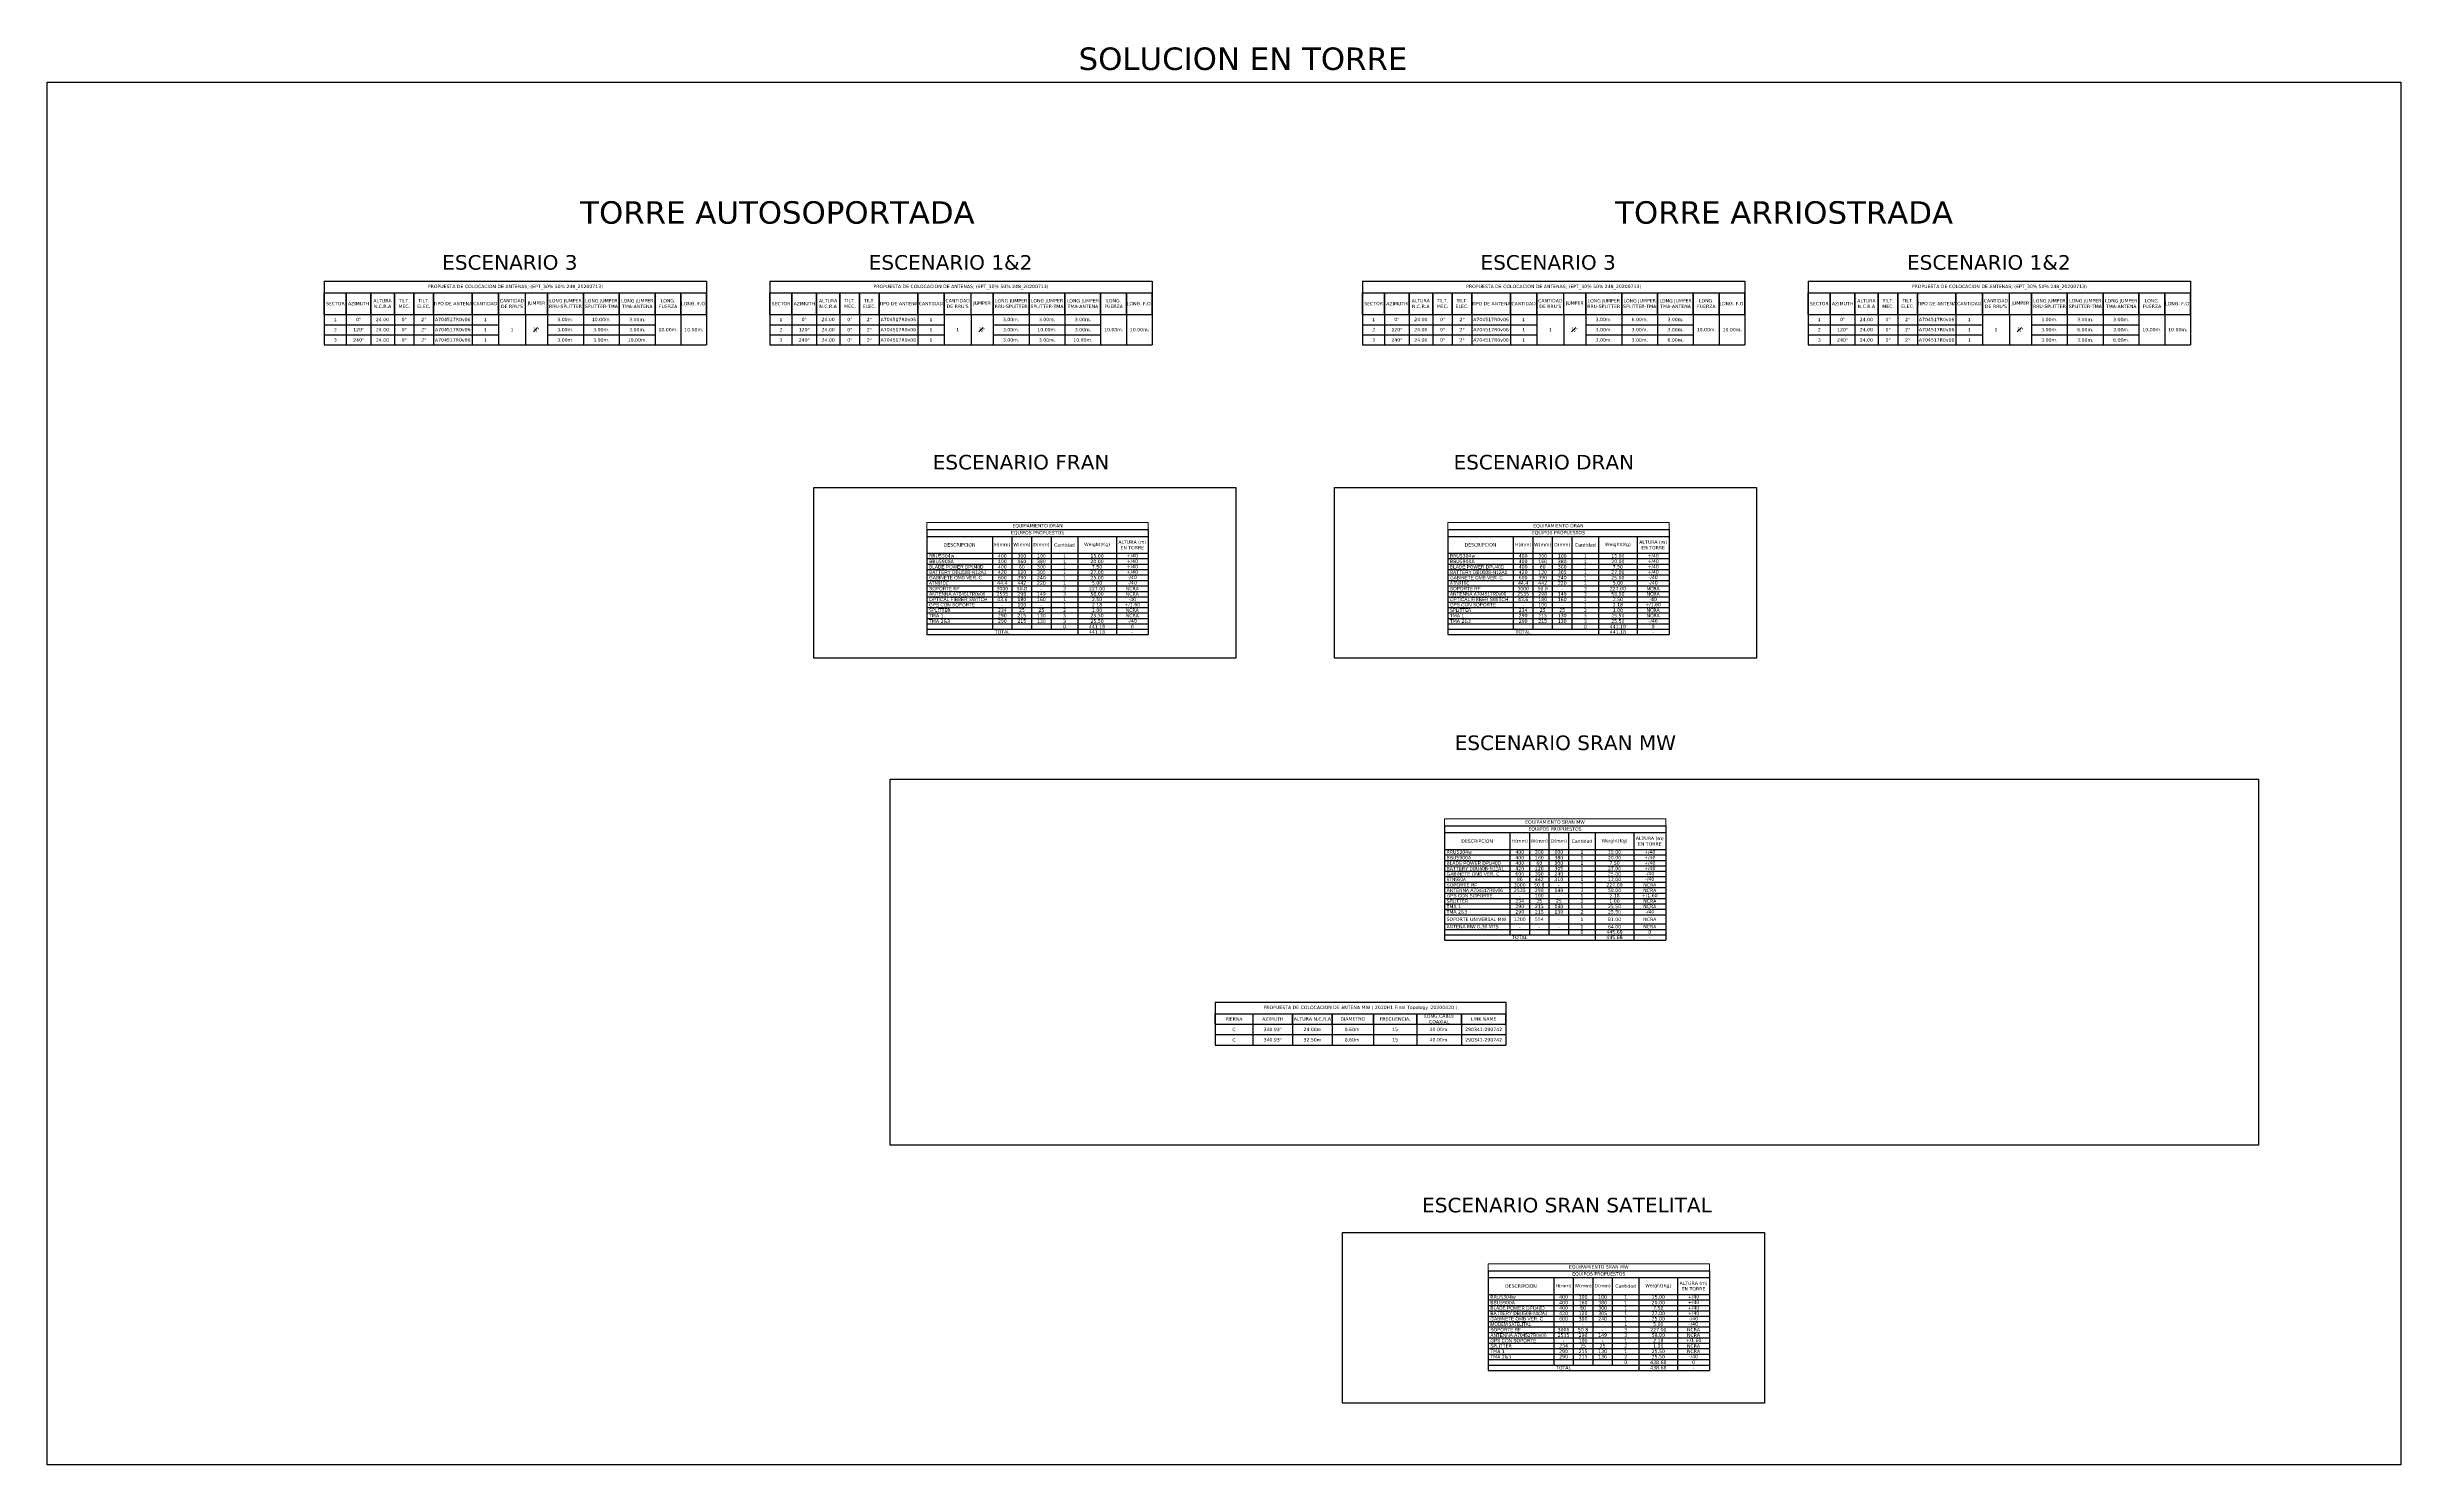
# Model space of a CAD drawing. Header units: inches. Extents: x -912 to 1136, y -346 to 292.
# Drawn here: x -912 to 136, y -346 to 286 of the extents above; entities that cross this region are included whole.
import ezdxf

# ---------------------------------------------------------------- set-up
doc = ezdxf.new("R2010")
doc.units = ezdxf.units.IN
doc.header["$MEASUREMENT"] = 0
doc.styles.add('ROMANS', font='verdana.ttf', dxfattribs={"height": 1.5})

# ---------------------------------------------------------------- blocks, each defined once
blk = doc.blocks.new('*T4')
at = {"color": 7, "linetype": 'ByBlock', "lineweight": -2, "transparency": 16777216}
for p, q in [((0, 0), (170.4, 0)), ((0, 0), (0, -5.2)), ((170.4, 0), (170.4, -5.2)), ((0, -5.2), (170.4, -5.2)), ((0, -5.2), (9.9, -5.2)), ((0, -5.2), (0, -14.8)), ((0, -14.8), (0, -5.2)), ((9.9, -5.2), (20.8, -5.2)), ((9.9, -5.2), (9.9, -14.8)), ((9.9, -14.8), (9.9, -5.2)), ((20.8, -5.2), (31.3, -5.2)), ((20.8, -5.2), (20.8, -14.8)), ((20.8, -14.8), (20.8, -5.2)), ((31.3, -5.2), (40, -5.2)), ((31.3, -5.2), (31.3, -14.8)), ((31.3, -14.8), (31.3, -5.2)), ((40, -5.2), (48.7, -5.2)), ((40, -5.2), (40, -14.8)), ((40, -14.8), (40, -5.2)), ((48.7, -5.2), (65.9, -5.2)), ((48.7, -5.2), (48.7, -14.8)), ((48.7, -14.8), (48.7, -5.2)), ((65.9, -5.2), (77.7, -5.2)), ((65.9, -5.2), (65.9, -14.8)), ((65.9, -14.8), (65.9, -5.2)), ((77.7, -5.2), (89.6, -5.2)), ((77.7, -5.2), (77.7, -14.8)), ((77.7, -14.8), (77.7, -5.2)), ((89.6, -5.2), (89.6, -14.8)), ((89.7, -5.2), (99.5, -5.2)), ((89.7, -14.8), (89.7, -5.2)), ((99.5, -5.2), (115.5, -5.2)), ((99.5, -5.2), (99.5, -14.8)), ((99.5, -14.8), (99.5, -5.2)), ((115.5, -5.2), (131.5, -5.2)), ((115.5, -5.2), (115.5, -14.8)), ((115.5, -14.8), (115.5, -5.2)), ((131.5, -5.2), (147.4, -5.2)), ((131.5, -5.2), (131.5, -14.8)), ((131.5, -14.8), (131.5, -5.2)), ((147.4, -5.2), (158.9, -5.2)), ((147.4, -5.2), (147.4, -14.8)), ((147.4, -14.8), (147.4, -5.2)), ((158.9, -5.2), (170.4, -5.2)), ((158.9, -5.2), (158.9, -14.8)), ((158.9, -14.8), (158.9, -5.2)), ((170.4, -5.2), (170.4, -14.8)), ((170.4, -14.8), (170.4, -5.2)), ((0, -14.8), (9.9, -14.8)), ((0, -14.8), (9.9, -14.8)), ((0, -14.8), (0, -28.4)), ((0, -19.4), (77.7, -19.4)), ((9.9, -14.8), (20.8, -14.8)), ((9.9, -14.8), (20.8, -14.8)), ((9.9, -14.8), (9.9, -28.4)), ((20.8, -14.8), (31.3, -14.8)), ((20.8, -14.8), (31.3, -14.8)), ((20.8, -14.8), (20.8, -28.4)), ((31.3, -14.8), (40, -14.8)), ((31.3, -14.8), (40, -14.8)), ((31.3, -14.8), (31.3, -28.4)), ((40, -14.8), (48.7, -14.8)), ((40, -14.8), (48.7, -14.8)), ((40, -14.8), (40, -28.4)), ((48.7, -14.8), (65.9, -14.8)), ((48.7, -14.8), (65.9, -14.8)), ((48.7, -14.8), (48.7, -28.4)), ((65.9, -14.8), (77.7, -14.8)), ((65.9, -14.8), (77.7, -14.8)), ((65.9, -14.8), (65.9, -28.4)), ((77.7, -14.8), (89.6, -14.8)), ((77.7, -14.8), (89.7, -14.8)), ((77.7, -14.8), (77.7, -28.4)), ((89.6, -14.8), (99.5, -14.8)), ((89.7, -14.8), (99.5, -14.8)), ((89.7, -14.8), (89.7, -28.4)), ((99.5, -14.8), (115.5, -14.8)), ((99.5, -14.8), (115.5, -14.8)), ((99.5, -14.8), (99.5, -28.4)), ((99.5, -19.4), (147.4, -19.4)), ((115.5, -14.8), (131.5, -14.8)), ((115.5, -14.8), (131.5, -14.8)), ((115.5, -14.8), (115.5, -28.4)), ((131.5, -14.8), (147.4, -14.8)), ((131.5, -14.8), (147.4, -14.8)), ((131.5, -14.8), (131.5, -28.4)), ((147.4, -14.8), (158.9, -14.8)), ((147.4, -14.8), (158.9, -14.8)), ((147.4, -14.8), (147.4, -28.4)), ((158.9, -14.8), (170.4, -14.8)), ((158.9, -14.8), (170.4, -14.8)), ((158.9, -14.8), (158.9, -28.4)), ((170.4, -14.8), (170.4, -28.4)), ((0, -23.9), (77.7, -23.9)), ((0, -28.4), (170.4, -28.4)), ((99.5, -23.9), (147.4, -23.9))]:
    blk.add_line(p, q, dxfattribs=at)
at = {"transparency": 16777216, "char_height": 1.5, "attachment_point": 5, "style": 'ROMANS'}
for s, insert, width in [('{\\fVerdana|b0|i0|c0|p34;\\C7;SECTOR}', (5, -10), 9.372), ('{\\fVerdana|b0|i0|c0|p34;\\C0;AZIMUTH}', (15.4, -10), 10.285), ('{\\fVerdana|b0|i0|c0|p34;\\C0;ALTURA N.C.R.A}', (26, -10), 9.949), ('{\\fVerdana|b0|i0|c0|p34;\\C0;TILT. MEC.}', (35.7, -10), 8.142), ('{\\fVerdana|b0|i0|c0|p34;\\C0;TILT. ELEC.}', (44.4, -10), 8.137), ('{\\fVerdana|b0|i0|c0|p34;\\C0;TIPO DE ANTENA}', (57.3, -10), 16.591), ('{\\fVerdana|b0|i0|c0|p34;\\C0;CANTIDAD}', (71.8, -10), 11.304), ("{\\fVerdana|b0|i0|c0|p34;CANTIDAD DE RRU'S}", (83.7, -10), 11.342), ('{\\fVerdana|b0|i0|c0|p34;JUMPER}', (94.6, -10), 9.265), ('LONG JUMPER RRU-SPLITTER', (107.5, -10), 15.418), ('LONG JUMPER SPLITTER-TMA', (123.5, -10), 15.423), ('LONG JUMPER TMA-ANTENA', (139.5, -10), 15.423), ('{\\fVerdana|b0|i0|c0|p34;LONG. FUERZA}', (153.2, -10), 10.908), ('{\\fVerdana|b0|i0|c0|p34;LONG. F.O.}', (164.7, -10), 10.903), ('{\\fVerdana|b0|i0|c0|p34;2', (5, -21.6), 9.372), ('120%%d', (15.4, -21.6), 10.285), ('0%%d', (15.4, -17.1), 10.285), ('24.00', (26, -17.1), 9.949), ('24.00', (26, -21.6), 9.949), ('0%%d', (35.7, -17.1), 8.142), ('0%%d', (35.7, -21.6), 8.142), ('2%%d', (44.4, -17.1), 8.137), ('2%%d', (44.4, -21.6), 8.137), ('A704517R0v06', (57.3, -17.1), 16.591), ('A704517R0v06', (57.3, -21.6), 16.591), ('\\A1;{\\fVerdana|b0|i0|c0|p34;\\H0.7x;\\S1#2;\\H1.42857x;"}', (94.6, -21.6), 9.265), ('3.00m.', (107.5, -17.1), 15.418), ('3.00m.', (107.5, -21.6), 15.418), ('{\\fVerdana|b0|i0|c0|p34;3.00m}.', (123.5, -17.1), 15.423), ('6.00m.', (123.5, -21.6), 15.423), ('{\\fVerdana|b0|i0|c0|p34;3.00m}.', (139.5, -17.1), 15.423), ('{\\fVerdana|b0|i0|c0|p34;3.00m}.', (139.5, -21.6), 15.423), ('10.00m.', (153.2, -21.6), 10.908), ('10.00m.', (164.7, -21.6), 10.903), ('{\\fVerdana|b0|i0|c0|p34;3', (5, -26.2), 9.372), ('240%%d', (15.4, -26.2), 10.285), ('24.00', (26, -26.2), 9.949), ('{\\C0;0%%d', (35.7, -26.2), 8.142), ('{\\C0;2%%d', (44.4, -26.2), 8.137), ('A704517R0v06', (57.3, -26.2), 16.591), ('3.00m.', (107.5, -26.2), 15.418), ('{\\fVerdana|b0|i0|c0|p34;3.00m}.', (123.5, -26.2), 15.423), ('6.00m.', (139.5, -26.2), 15.423)]:
    blk.add_mtext(s, dxfattribs=dict(at, insert=insert, width=width))
at = {"color": 2, "transparency": 16777216, "insert": (85.2, -2.6), "char_height": 1.5, "width": 169.823, "attachment_point": 5, "style": 'ROMANS'}
blk.add_mtext('{\\C7;PROPUESTA DE COLOCACION DE ANTENAS; (EPT_30% 50% 248_20200713)}', dxfattribs=at)
at = {"color": 0, "transparency": 16777216, "char_height": 1.5, "attachment_point": 5, "style": 'ROMANS'}
for s, insert, width in [('1', (5, -17.1), 9.372), ('{\\fVerdana|b0|i0|c0|p34;1', (71.8, -17.1), 11.304), ('1', (71.8, -21.6), 11.304), ('{\\fVerdana|b0|i0|c0|p34;1', (83.7, -21.6), 11.342), ('{\\fVerdana|b0|i0|c0|p34;1', (71.8, -26.2), 11.304)]:
    blk.add_mtext(s, dxfattribs=dict(at, insert=insert, width=width))
blk = doc.blocks.new('*T5')
at = {"color": 1, "linetype": 'ByBlock', "lineweight": -2, "transparency": 16777216}
for p, q in [((0, -3.1), (98.6, -3.1)), ((0, -3.1), (0, -49.9)), ((0, -6.1), (98.6, -6.1)), ((29.2, -6.1), (29.2, -47.5)), ((37.9, -6.1), (37.9, -47.5)), ((46.6, -6.1), (46.6, -47.5)), ((55.3, -6.1), (55.3, -47.5)), ((67.2, -6.1), (67.2, -49.9)), ((84.4, -6.1), (84.4, -40.2)), ((98.6, -3.1), (98.6, -49.9)), ((0, -13.6), (98.6, -13.6)), ((0, -16), (98.6, -16)), ((0, -18.5), (98.6, -18.5)), ((0, -20.9), (98.6, -20.9)), ((0, -23.3), (98.6, -23.3)), ((0, -25.7), (98.6, -25.7)), ((0, -28.1), (98.6, -28.1)), ((0, -30.6), (98.6, -30.6)), ((0, -33), (98.6, -33)), ((0, -35.4), (98.6, -35.4)), ((0, -37.8), (98.6, -37.8)), ((0, -40.2), (98.6, -40.2)), ((0, -42.7), (98.6, -42.7)), ((0, -45.1), (98.6, -45.1)), ((0, -47.5), (98.6, -47.5)), ((0, -49.9), (98.6, -49.9)), ((84.4, -45.1), (84.4, -49.9))]:
    blk.add_line(p, q, dxfattribs=at)
at = {"color": 7, "linetype": 'ByBlock', "lineweight": -2, "transparency": 16777216}
blk.add_line((84.4, -40.2), (84.4, -45.1), dxfattribs=at)
at = {"layer": 'DEFPOINTS', "color": 8, "linetype": 'ByBlock', "lineweight": 0, "transparency": 16777216}
for p, q in [((0, 0), (98.6, 0)), ((0, 0), (0, -3.1)), ((98.6, 0), (98.6, -3.1))]:
    blk.add_line(p, q, dxfattribs=at)
at = {"transparency": 16777216, "char_height": 1.5, "style": 'ROMANS'}
for s, insert, width, attachment_point in [('{\\C7;DESCRIPCION}', (14.6, -9.9), 29.224, 5), ('{\\C0;H(mm)}', (33.6, -9.9), 8.708, 5), ('{\\C0;W(mm)}', (42.3, -9.9), 8.703, 5), ('{\\C0;D(mm)}', (51, -9.9), 8.708, 5), ('{\\C0;Cantidad}', (61.3, -9.9), 11.867, 5), ('{\\C0;Weight(Kg)}', (75.8, -9.9), 17.157, 5), ('{\\C0;ALTURA (m) EN TORRE}', (91.5, -9.9), 14.225, 5), ('{\\C7;RRU5304w}', (1, -14.8), 27.224, 4), ('{\\C7;BBU5900A}', (1, -17.3), 27.224, 4), ('{\\fArial|b0|i0|c0|p34;\\C7;BLADE POWER DPU40D}', (1, -19.7), 27.224, 4), ('400', (33.6, -14.8), 8.708, 5), ('400', (33.6, -17.3), 8.708, 5), ('400', (33.6, -19.7), 8.708, 5), ('300', (42.3, -14.8), 8.703, 5), ('160', (42.3, -17.3), 8.703, 5), ('60', (42.3, -19.7), 8.703, 5), ('{\\C0;380}', (51, -17.3), 8.708, 5), ('{\\C0;300}', (51, -19.7), 8.708, 5), ('100', (51, -14.8), 8.708, 5), ('1', (61.3, -14.8), 11.867, 5), ('1', (61.3, -17.3), 11.867, 5), ('1', (61.3, -19.7), 11.867, 5), ('20.00', (75.8, -17.3), 17.157, 5), ('15.00', (75.8, -14.8), 17.157, 5), ('7.50', (75.8, -19.7), 17.157, 5), ('+/40', (91.5, -14.8), 14.225, 5), ('+/40', (91.5, -17.3), 14.225, 5), ('+/40', (91.5, -19.7), 14.225, 5), ('{\\fTrebuchet MS|b0|i0|c0|p34;\\C7;ATN910C}', (1, -26.9), 27.224, 4), ('{\\fArial|b0|i0|c0|p34;\\C7;ANTENNA \\A1;\\C0;A704517R0v06}', (1, -31.8), 27.224, 4), ('{\\fArial|b0|i0|c0|p34;\\C7;GABINETE OMB VER. C}', (1, -24.5), 27.224, 4), ('{\\fArial|b0|i0|c0|p34;\\C7;SOPORTE RF}', (1, -29.4), 27.224, 4), ('{\\fArial|b0|i0|c0|p34;\\C7;BATTERY DBU50B-N12A1}', (1, -22.1), 27.224, 4), ('3000', (33.6, -29.4), 8.708, 5), ('2535', (33.6, -31.8), 8.708, 5), ('44.4', (33.6, -26.9), 8.708, 5), ('420', (33.6, -22.1), 8.708, 5), ('600', (33.6, -24.5), 8.708, 5), ('50.8', (42.3, -29.4), 8.703, 5), ('442', (42.3, -26.9), 8.703, 5), ('120', (42.3, -22.1), 8.703, 5), ('390', (42.3, -24.5), 8.703, 5), ('298', (42.3, -31.8), 8.703, 5), ('305', (51, -22.1), 8.708, 5), ('240', (51, -24.5), 8.708, 5), ('220', (51, -26.9), 8.708, 5), ('149', (51, -31.8), 8.708, 5), ('-', (51, -29.4), 8.708, 5), ('1', (61.3, -22.1), 11.867, 5), ('1', (61.3, -24.5), 11.867, 5), ('1', (61.3, -26.9), 11.867, 5), ('3', (61.3, -29.4), 11.867, 5), ('3', (61.3, -31.8), 11.867, 5), ('227.00', (75.8, -29.4), 17.157, 5), ('27.00', (75.8, -22.1), 17.157, 5), ('25.00', (75.8, -24.5), 17.157, 5), ('58.00', (75.8, -31.8), 17.157, 5), ('5.00', (75.8, -26.9), 17.157, 5), ('NCRA', (91.5, -29.4), 14.225, 5), ('NCRA', (91.5, -31.8), 14.225, 5), ('+/40', (91.5, -22.1), 14.225, 5), ('-/40', (91.5, -24.5), 14.225, 5), ('-/40', (91.5, -26.9), 14.225, 5), ('TMA 1', (1, -41.4), 27.224, 4), ('{\\fArial|b0|i0|c0|p34;\\C7;OPTICAL FIBBER SWITCH}', (1, -34.2), 27.224, 4), ('{\\fArial|b0|i0|c0|p34;\\C7;GPS CON SOPORTE}', (1, -36.6), 27.224, 4), ('SPLITTER', (1, -39), 27.224, 4), ('43.6', (33.6, -34.2), 8.708, 5), ('234', (33.6, -39), 8.708, 5), ('290', (33.6, -41.4), 8.708, 5), ('-', (33.6, -36.6), 8.708, 5), ('180', (42.3, -34.2), 8.703, 5), ('100', (42.3, -36.6), 8.703, 5), ('215', (42.3, -41.4), 8.703, 5), ('25', (42.3, -39), 8.703, 5), ('160', (51, -34.2), 8.708, 5), ('130', (51, -41.4), 8.708, 5), ('25', (51, -39), 8.708, 5), ('-', (51, -36.6), 8.708, 5), ('1', (61.3, -34.2), 11.867, 5), ('1', (61.3, -36.6), 11.867, 5), ('2', (61.3, -39), 11.867, 5), ('3', (61.3, -41.4), 11.867, 5), ('25.50', (75.8, -41.4), 17.157, 5), ('2.50', (75.8, -34.2), 17.157, 5), ('2.18', (75.8, -36.6), 17.157, 5), ('1.00', (75.8, -39), 17.157, 5), ('+/1.60', (91.5, -36.6), 14.225, 5), ('NCRA', (91.5, -39), 14.225, 5), ('NCRA', (91.5, -41.4), 14.225, 5), ('TMA 2&3', (1, -43.9), 27.224, 4), ('290', (33.6, -43.9), 8.708, 5), ('215', (42.3, -43.9), 8.703, 5), ('130', (51, -43.9), 8.708, 5), ('3', (61.3, -43.9), 11.867, 5), ('0', (61.3, -46.3), 11.867, 5), ('441.18', (75.8, -46.3), 17.157, 5), ('25.50', (75.8, -43.9), 17.157, 5), ('-/40', (91.5, -43.9), 14.225, 5), ('-', (91.5, -48.7), 14.225, 5)]:
    blk.add_mtext(s, dxfattribs=dict(at, insert=insert, width=width, attachment_point=attachment_point))
at = {"color": 2, "transparency": 16777216, "char_height": 1.5, "width": 98.592, "attachment_point": 5, "style": 'ROMANS'}
for s, insert in [('{\\C7;EQUIPOS PROPUESTOS}', (49.3, -4.6)), ('{\\C256;EQUIPAMIENTO DRAN}', (49.3, -1.5))]:
    blk.add_mtext(s, dxfattribs=dict(at, insert=insert))
at = {"color": 0, "transparency": 16777216, "char_height": 1.5, "width": 14.225, "attachment_point": 5, "style": 'ROMANS'}
for s, insert in [('-40', (91.5, -34.2)), ('0', (91.5, -46.3))]:
    blk.add_mtext(s, dxfattribs=dict(at, insert=insert))
at = {"color": 1, "transparency": 16777216, "char_height": 1.5, "attachment_point": 5, "style": 'ROMANS'}
for s, insert, width in [('TOTAL', (33.6, -48.7), 65.21), ('441.18', (75.8, -48.7), 17.157)]:
    blk.add_mtext(s, dxfattribs=dict(at, insert=insert, width=width))
blk = doc.blocks.new('*T11')
at = {"color": 7, "linetype": 'ByBlock', "lineweight": -2, "transparency": 16777216}
for p, q in [((0, 0), (170.4, 0)), ((0, 0), (0, -5.2)), ((170.4, 0), (170.4, -5.2)), ((0, -5.2), (170.4, -5.2)), ((0, -5.2), (9.9, -5.2)), ((0, -5.2), (0, -14.8)), ((0, -14.8), (0, -5.2)), ((9.9, -5.2), (20.8, -5.2)), ((9.9, -5.2), (9.9, -14.8)), ((9.9, -14.8), (9.9, -5.2)), ((20.8, -5.2), (31.3, -5.2)), ((20.8, -5.2), (20.8, -14.8)), ((20.8, -14.8), (20.8, -5.2)), ((31.3, -5.2), (40, -5.2)), ((31.3, -5.2), (31.3, -14.8)), ((31.3, -14.8), (31.3, -5.2)), ((40, -5.2), (48.7, -5.2)), ((40, -5.2), (40, -14.8)), ((40, -14.8), (40, -5.2)), ((48.7, -5.2), (65.9, -5.2)), ((48.7, -5.2), (48.7, -14.8)), ((48.7, -14.8), (48.7, -5.2)), ((65.9, -5.2), (77.7, -5.2)), ((65.9, -5.2), (65.9, -14.8)), ((65.9, -14.8), (65.9, -5.2)), ((77.7, -5.2), (89.6, -5.2)), ((77.7, -5.2), (77.7, -14.8)), ((77.7, -14.8), (77.7, -5.2)), ((89.6, -5.2), (89.6, -14.8)), ((89.7, -5.2), (99.5, -5.2)), ((89.7, -14.8), (89.7, -5.2)), ((99.5, -5.2), (115.5, -5.2)), ((99.5, -5.2), (99.5, -14.8)), ((99.5, -14.8), (99.5, -5.2)), ((115.5, -5.2), (131.5, -5.2)), ((115.5, -5.2), (115.5, -14.8)), ((115.5, -14.8), (115.5, -5.2)), ((131.5, -5.2), (147.4, -5.2)), ((131.5, -5.2), (131.5, -14.8)), ((131.5, -14.8), (131.5, -5.2)), ((147.4, -5.2), (158.9, -5.2)), ((147.4, -5.2), (147.4, -14.8)), ((147.4, -14.8), (147.4, -5.2)), ((158.9, -5.2), (170.4, -5.2)), ((158.9, -5.2), (158.9, -14.8)), ((158.9, -14.8), (158.9, -5.2)), ((170.4, -5.2), (170.4, -14.8)), ((170.4, -14.8), (170.4, -5.2)), ((0, -14.8), (9.9, -14.8)), ((0, -14.8), (9.9, -14.8)), ((0, -14.8), (0, -28.4)), ((0, -19.4), (77.7, -19.4)), ((9.9, -14.8), (20.8, -14.8)), ((9.9, -14.8), (20.8, -14.8)), ((9.9, -14.8), (9.9, -28.4)), ((20.8, -14.8), (31.3, -14.8)), ((20.8, -14.8), (31.3, -14.8)), ((20.8, -14.8), (20.8, -28.4)), ((31.3, -14.8), (40, -14.8)), ((31.3, -14.8), (40, -14.8)), ((31.3, -14.8), (31.3, -28.4)), ((40, -14.8), (48.7, -14.8)), ((40, -14.8), (48.7, -14.8)), ((40, -14.8), (40, -28.4)), ((48.7, -14.8), (65.9, -14.8)), ((48.7, -14.8), (65.9, -14.8)), ((48.7, -14.8), (48.7, -28.4)), ((65.9, -14.8), (77.7, -14.8)), ((65.9, -14.8), (77.7, -14.8)), ((65.9, -14.8), (65.9, -28.4)), ((77.7, -14.8), (89.6, -14.8)), ((77.7, -14.8), (89.7, -14.8)), ((77.7, -14.8), (77.7, -28.4)), ((89.6, -14.8), (99.5, -14.8)), ((89.7, -14.8), (99.5, -14.8)), ((89.7, -14.8), (89.7, -28.4)), ((99.5, -14.8), (115.5, -14.8)), ((99.5, -14.8), (115.5, -14.8)), ((99.5, -14.8), (99.5, -28.4)), ((99.5, -19.4), (147.4, -19.4)), ((115.5, -14.8), (131.5, -14.8)), ((115.5, -14.8), (131.5, -14.8)), ((115.5, -14.8), (115.5, -28.4)), ((131.5, -14.8), (147.4, -14.8)), ((131.5, -14.8), (147.4, -14.8)), ((131.5, -14.8), (131.5, -28.4)), ((147.4, -14.8), (158.9, -14.8)), ((147.4, -14.8), (158.9, -14.8)), ((147.4, -14.8), (147.4, -28.4)), ((158.9, -14.8), (170.4, -14.8)), ((158.9, -14.8), (170.4, -14.8)), ((158.9, -14.8), (158.9, -28.4)), ((170.4, -14.8), (170.4, -28.4)), ((0, -23.9), (77.7, -23.9)), ((0, -28.4), (170.4, -28.4)), ((99.5, -23.9), (147.4, -23.9))]:
    blk.add_line(p, q, dxfattribs=at)
at = {"transparency": 16777216, "char_height": 1.5, "attachment_point": 5, "style": 'ROMANS'}
for s, insert, width in [('{\\fVerdana|b0|i0|c0|p34;\\C7;SECTOR}', (5, -10), 9.372), ('{\\fVerdana|b0|i0|c0|p34;\\C0;AZIMUTH}', (15.4, -10), 10.285), ('{\\fVerdana|b0|i0|c0|p34;\\C0;ALTURA N.C.R.A}', (26, -10), 9.949), ('{\\fVerdana|b0|i0|c0|p34;\\C0;TILT. MEC.}', (35.7, -10), 8.142), ('{\\fVerdana|b0|i0|c0|p34;\\C0;TILT. ELEC.}', (44.4, -10), 8.137), ('{\\fVerdana|b0|i0|c0|p34;\\C0;TIPO DE ANTENA}', (57.3, -10), 16.591), ('{\\fVerdana|b0|i0|c0|p34;\\C0;CANTIDAD}', (71.8, -10), 11.304), ("{\\fVerdana|b0|i0|c0|p34;CANTIDAD DE RRU'S}", (83.7, -10), 11.342), ('{\\fVerdana|b0|i0|c0|p34;JUMPER}', (94.6, -10), 9.265), ('LONG JUMPER RRU-SPLITTER', (107.5, -10), 15.418), ('LONG JUMPER SPLITTER-TMA', (123.5, -10), 15.423), ('LONG JUMPER TMA-ANTENA', (139.5, -10), 15.423), ('{\\fVerdana|b0|i0|c0|p34;LONG. FUERZA}', (153.2, -10), 10.908), ('{\\fVerdana|b0|i0|c0|p34;LONG. F.O.}', (164.7, -10), 10.903), ('{\\fVerdana|b0|i0|c0|p34;2', (5, -21.6), 9.372), ('120%%d', (15.4, -21.6), 10.285), ('0%%d', (15.4, -17.1), 10.285), ('24.00', (26, -17.1), 9.949), ('24.00', (26, -21.6), 9.949), ('0%%d', (35.7, -17.1), 8.142), ('0%%d', (35.7, -21.6), 8.142), ('2%%d', (44.4, -17.1), 8.137), ('2%%d', (44.4, -21.6), 8.137), ('A704517R0v06', (57.3, -17.1), 16.591), ('A704517R0v06', (57.3, -21.6), 16.591), ('\\A1;{\\fVerdana|b0|i0|c0|p34;\\H0.7x;\\S1#2;\\H1.42857x;"}', (94.6, -21.6), 9.265), ('3.00m.', (107.5, -17.1), 15.418), ('3.00m.', (107.5, -21.6), 15.418), ('6.00m.', (123.5, -17.1), 15.423), ('3.00m.', (123.5, -21.6), 15.423), ('{\\fVerdana|b0|i0|c0|p34;3.00m}.', (139.5, -17.1), 15.423), ('{\\fVerdana|b0|i0|c0|p34;3.00m}.', (139.5, -21.6), 15.423), ('10.00m.', (153.2, -21.6), 10.908), ('10.00m.', (164.7, -21.6), 10.903), ('{\\fVerdana|b0|i0|c0|p34;3', (5, -26.2), 9.372), ('240%%d', (15.4, -26.2), 10.285), ('24.00', (26, -26.2), 9.949), ('{\\C0;0%%d', (35.7, -26.2), 8.142), ('{\\C0;2%%d', (44.4, -26.2), 8.137), ('A704517R0v06', (57.3, -26.2), 16.591), ('3.00m.', (107.5, -26.2), 15.418), ('3.00m.', (123.5, -26.2), 15.423), ('6.00m.', (139.5, -26.2), 15.423)]:
    blk.add_mtext(s, dxfattribs=dict(at, insert=insert, width=width))
at = {"color": 2, "transparency": 16777216, "insert": (85.2, -2.6), "char_height": 1.5, "width": 169.823, "attachment_point": 5, "style": 'ROMANS'}
blk.add_mtext('{\\C7;PROPUESTA DE COLOCACION DE ANTENAS; (EPT_30% 50% 248_20200713)}', dxfattribs=at)
at = {"color": 0, "transparency": 16777216, "char_height": 1.5, "attachment_point": 5, "style": 'ROMANS'}
for s, insert, width in [('1', (5, -17.1), 9.372), ('{\\fVerdana|b0|i0|c0|p34;1', (71.8, -17.1), 11.304), ('1', (71.8, -21.6), 11.304), ('{\\fVerdana|b0|i0|c0|p34;1', (83.7, -21.6), 11.342), ('{\\fVerdana|b0|i0|c0|p34;1', (71.8, -26.2), 11.304)]:
    blk.add_mtext(s, dxfattribs=dict(at, insert=insert, width=width))
blk = doc.blocks.new('*T12')
at = {"color": 1, "linetype": 'ByBlock', "lineweight": -2, "transparency": 16777216}
for p, q in [((0, -3.1), (98.6, -3.1)), ((0, -3.1), (0, -54)), ((0, -6.1), (98.6, -6.1)), ((29.2, -6.1), (29.2, -51.6)), ((37.9, -6.1), (37.9, -51.6)), ((46.6, -6.1), (46.6, -51.6)), ((55.3, -6.1), (55.3, -51.6)), ((67.2, -6.1), (67.2, -54)), ((84.4, -6.1), (84.4, -37.8)), ((98.6, -3.1), (98.6, -54)), ((0, -13.6), (98.6, -13.6)), ((0, -16), (98.6, -16)), ((0, -18.5), (98.6, -18.5)), ((0, -20.9), (98.6, -20.9)), ((0, -23.3), (98.6, -23.3)), ((0, -25.7), (98.6, -25.7)), ((0, -28.1), (98.6, -28.1)), ((0, -30.6), (98.6, -30.6)), ((0, -33), (98.6, -33)), ((0, -35.4), (98.6, -35.4)), ((0, -37.8), (98.6, -37.8)), ((0, -40.2), (98.6, -40.2)), ((0, -42.7), (98.6, -42.7)), ((0, -46.7), (98.6, -46.7)), ((0, -49.2), (98.6, -49.2)), ((0, -51.6), (98.6, -51.6)), ((84.4, -42.7), (84.4, -54)), ((0, -54), (98.6, -54))]:
    blk.add_line(p, q, dxfattribs=at)
at = {"color": 7, "linetype": 'ByBlock', "lineweight": -2, "transparency": 16777216}
blk.add_line((84.4, -37.8), (84.4, -42.7), dxfattribs=at)
at = {"layer": 'DEFPOINTS', "color": 8, "linetype": 'ByBlock', "lineweight": 0, "transparency": 16777216}
for p, q in [((0, 0), (98.6, 0)), ((0, 0), (0, -3.1)), ((98.6, 0), (98.6, -3.1))]:
    blk.add_line(p, q, dxfattribs=at)
at = {"transparency": 16777216, "style": 'ROMANS'}
for s, insert, char_height, width, attachment_point in [('{\\C7;DESCRIPCION}', (14.6, -9.9), 1.5, 29.224, 5), ('{\\C0;H(mm)}', (33.6, -9.9), 1.5, 8.708, 5), ('{\\C0;W(mm)}', (42.3, -9.9), 1.5, 8.703, 5), ('{\\C0;D(mm)}', (51, -9.9), 1.5, 8.708, 5), ('{\\C0;Cantidad}', (61.3, -9.9), 1.5, 11.867, 5), ('{\\C0;Weight(Kg)}', (75.8, -9.9), 1.5, 17.157, 5), ('{\\C0;ALTURA (m) EN TORRE}', (91.5, -9.9), 1.5, 14.225, 5), ('{\\C7;RRU5304w}', (1, -14.8), 1.5, 27.224, 4), ('{\\C7;BBU5900A}', (1, -17.3), 1.5, 27.224, 4), ('{\\fArial|b0|i0|c0|p34;\\C7;BLADE POWER DPU40D}', (1, -19.7), 1.5, 27.224, 4), ('400', (33.6, -14.8), 1.5, 8.708, 5), ('400', (33.6, -17.3), 1.5, 8.708, 5), ('400', (33.6, -19.7), 1.5, 8.708, 5), ('300', (42.3, -14.8), 1.5, 8.703, 5), ('160', (42.3, -17.3), 1.5, 8.703, 5), ('60', (42.3, -19.7), 1.5, 8.703, 5), ('{\\C0;380}', (51, -17.3), 1.5, 8.708, 5), ('{\\C0;300}', (51, -19.7), 1.5, 8.708, 5), ('100', (51, -14.8), 1.5, 8.708, 5), ('1', (61.3, -14.8), 1.5, 11.867, 5), ('1', (61.3, -17.3), 1.5, 11.867, 5), ('1', (61.3, -19.7), 1.5, 11.867, 5), ('20.00', (75.8, -17.3), 1.5, 17.157, 5), ('15.00', (75.8, -14.8), 1.5, 17.157, 5), ('7.50', (75.8, -19.7), 1.5, 17.157, 5), ('+/40', (91.5, -14.8), 1.5, 14.225, 5), ('+/40', (91.5, -17.3), 1.5, 14.225, 5), ('+/40', (91.5, -19.7), 1.5, 14.225, 5), ('{\\fArial|b0|i0|c0|p34;\\C7;ANTENNA \\A1;\\C0;A704517R0v06}', (1, -31.8), 1.5, 27.224, 4), ('{\\fArial|b0|i0|c0|p34;\\C7;GABINETE OMB VER. C}', (1, -24.5), 1.5, 27.224, 4), ('{\\fArial|b0|i0|c0|p34;\\C7;SOPORTE RF}', (1, -29.4), 1.5, 27.224, 4), ('{\\fArial|b0|i0|c0|p34;\\C7;BATTERY DBU50B-N12A1}', (1, -22.1), 1.5, 27.224, 4), ('{\\fTrebuchet MS|b0|i0|c0|p34;\\C7;RTN950A}', (1, -26.9), 1.5, 27.224, 4), ('3000', (33.6, -29.4), 1.5, 8.708, 5), ('2535', (33.6, -31.8), 1.5, 8.708, 5), ('420', (33.6, -22.1), 1.5, 8.708, 5), ('600', (33.6, -24.5), 1.5, 8.708, 5), ('86', (33.6, -26.9), 1.5, 8.708, 5), ('50.8', (42.3, -29.4), 1.5, 8.703, 5), ('442', (42.3, -26.9), 1.5, 8.703, 5), ('120', (42.3, -22.1), 1.5, 8.703, 5), ('390', (42.3, -24.5), 1.5, 8.703, 5), ('298', (42.3, -31.8), 1.5, 8.703, 5), ('305', (51, -22.1), 1.5, 8.708, 5), ('240', (51, -24.5), 1.5, 8.708, 5), ('310', (51, -26.9), 1.5, 8.708, 5), ('149', (51, -31.8), 1.5, 8.708, 5), ('-', (51, -29.4), 1.5, 8.708, 5), ('1', (61.3, -22.1), 1.5, 11.867, 5), ('1', (61.3, -24.5), 1.5, 11.867, 5), ('1', (61.3, -26.9), 1.5, 11.867, 5), ('3', (61.3, -29.4), 1.5, 11.867, 5), ('3', (61.3, -31.8), 1.5, 11.867, 5), ('227.00', (75.8, -29.4), 1.5, 17.157, 5), ('27.00', (75.8, -22.1), 1.5, 17.157, 5), ('25.00', (75.8, -24.5), 1.5, 17.157, 5), ('58.00', (75.8, -31.8), 1.5, 17.157, 5), ('12.00', (75.8, -26.9), 1.5, 17.157, 5), ('NCRA', (91.5, -29.4), 1.5, 14.225, 5), ('NCRA', (91.5, -31.8), 1.5, 14.225, 5), ('+/40', (91.5, -22.1), 1.5, 14.225, 5), ('-/40', (91.5, -24.5), 1.5, 14.225, 5), ('-/40', (91.5, -26.9), 1.5, 14.225, 5), ('TMA 1', (1, -39), 1.5, 27.224, 4), ('TMA 2&3', (1, -41.4), 1.5, 27.224, 4), ('{\\fArial|b0|i0|c0|p34;\\C7;GPS CON SOPORTE}', (1, -34.2), 1.5, 27.224, 4), ('SPLITTER', (1, -36.6), 1.5, 27.224, 4), ('234', (33.6, -36.6), 1.5, 8.708, 5), ('290', (33.6, -39), 1.5, 8.708, 5), ('290', (33.6, -41.4), 1.5, 8.708, 5), ('-', (33.6, -34.2), 1.5, 8.708, 5), ('100', (42.3, -34.2), 1.5, 8.703, 5), ('215', (42.3, -39), 1.5, 8.703, 5), ('215', (42.3, -41.4), 1.5, 8.703, 5), ('25', (42.3, -36.6), 1.5, 8.703, 5), ('130', (51, -39), 1.5, 8.708, 5), ('130', (51, -41.4), 1.5, 8.708, 5), ('25', (51, -36.6), 1.5, 8.708, 5), ('-', (51, -34.2), 1.5, 8.708, 5), ('1', (61.3, -34.2), 1.5, 11.867, 5), ('2', (61.3, -36.6), 1.5, 11.867, 5), ('1', (61.3, -39), 1.5, 11.867, 5), ('2', (61.3, -41.4), 1.5, 11.867, 5), ('25.50', (75.8, -39), 1.5, 17.157, 5), ('25.50', (75.8, -41.4), 1.5, 17.157, 5), ('2.18', (75.8, -34.2), 1.5, 17.157, 5), ('1.00', (75.8, -36.6), 1.5, 17.157, 5), ('+/1.60', (91.5, -34.2), 1.5, 14.225, 5), ('NCRA', (91.5, -36.6), 1.5, 14.225, 5), ('NCRA', (91.5, -39), 1.5, 14.225, 5), ('-/40', (91.5, -41.4), 1.5, 14.225, 5), ('ANTENA MW 0.30 MTS', (1, -48), 1.5, 27.224, 4), ('SOPORTE UNIVERSAL MW', (1, -44.7), 1.5, 27.224, 4), ('1200', (33.6, -44.7), 1.5, 8.708, 5), ('-', (33.6, -48), 1.5, 8.708, 5), ('554', (42.3, -44.7), 1.5, 8.703, 5), ('-', (42.3, -48), 1.5, 8.703, 5), ('-', (51, -48), 1.5, 8.708, 5), ('-', (51, -44.7), 1.04, 8.708, 5), ('1', (61.3, -44.7), 1.5, 11.867, 5), ('1', (61.3, -48), 1.5, 11.867, 5), ('0', (61.3, -50.4), 1.5, 11.867, 5), ('445.68', (75.8, -50.4), 1.5, 17.157, 5), ('81.00', (75.8, -44.7), 1.5, 17.157, 5), ('64.00', (75.8, -48), 1.5, 17.157, 5), ('NCRA', (91.5, -44.7), 1.5, 14.225, 5), ('NCRA', (91.5, -48), 1.5, 14.225, 5), ('-', (91.5, -52.8), 1.5, 14.225, 5)]:
    blk.add_mtext(s, dxfattribs=dict(at, insert=insert, char_height=char_height, width=width, attachment_point=attachment_point))
at = {"color": 2, "transparency": 16777216, "char_height": 1.5, "width": 98.592, "attachment_point": 5, "style": 'ROMANS'}
for s, insert in [('{\\C256;EQUIPAMIENTO SRAN MW}', (49.3, -1.5)), ('{\\C7;EQUIPOS PROPUESTOS}', (49.3, -4.6))]:
    blk.add_mtext(s, dxfattribs=dict(at, insert=insert))
at = {"color": 1, "transparency": 16777216, "char_height": 1.5, "attachment_point": 5, "style": 'ROMANS'}
for s, insert, width in [('TOTAL', (33.6, -52.8), 65.21), ('445.68', (75.8, -52.8), 17.157)]:
    blk.add_mtext(s, dxfattribs=dict(at, insert=insert, width=width))
at = {"color": 0, "transparency": 16777216, "insert": (91.5, -50.4), "char_height": 1.5, "width": 14.225, "attachment_point": 5, "style": 'ROMANS'}
blk.add_mtext('0', dxfattribs=at)
blk = doc.blocks.new('*T13')
at = {"color": 7, "linetype": 'ByBlock', "lineweight": -2, "transparency": 16777216}
for p, q in [((0, 0), (170.4, 0)), ((0, 0), (0, -5.2)), ((170.4, 0), (170.4, -5.2)), ((0, -5.2), (170.4, -5.2)), ((0, -5.2), (9.9, -5.2)), ((0, -5.2), (0, -14.8)), ((0, -14.8), (0, -5.2)), ((9.9, -5.2), (20.8, -5.2)), ((9.9, -5.2), (9.9, -14.8)), ((9.9, -14.8), (9.9, -5.2)), ((20.8, -5.2), (31.3, -5.2)), ((20.8, -5.2), (20.8, -14.8)), ((20.8, -14.8), (20.8, -5.2)), ((31.3, -5.2), (40, -5.2)), ((31.3, -5.2), (31.3, -14.8)), ((31.3, -14.8), (31.3, -5.2)), ((40, -5.2), (48.7, -5.2)), ((40, -5.2), (40, -14.8)), ((40, -14.8), (40, -5.2)), ((48.7, -5.2), (65.9, -5.2)), ((48.7, -5.2), (48.7, -14.8)), ((48.7, -14.8), (48.7, -5.2)), ((65.9, -5.2), (77.7, -5.2)), ((65.9, -5.2), (65.9, -14.8)), ((65.9, -14.8), (65.9, -5.2)), ((77.7, -5.2), (89.6, -5.2)), ((77.7, -5.2), (77.7, -14.8)), ((77.7, -14.8), (77.7, -5.2)), ((89.6, -5.2), (89.6, -14.8)), ((89.7, -5.2), (99.5, -5.2)), ((89.7, -14.8), (89.7, -5.2)), ((99.5, -5.2), (115.5, -5.2)), ((99.5, -5.2), (99.5, -14.8)), ((99.5, -14.8), (99.5, -5.2)), ((115.5, -5.2), (131.5, -5.2)), ((115.5, -5.2), (115.5, -14.8)), ((115.5, -14.8), (115.5, -5.2)), ((131.5, -5.2), (147.4, -5.2)), ((131.5, -5.2), (131.5, -14.8)), ((131.5, -14.8), (131.5, -5.2)), ((147.4, -5.2), (158.9, -5.2)), ((147.4, -5.2), (147.4, -14.8)), ((147.4, -14.8), (147.4, -5.2)), ((158.9, -5.2), (170.4, -5.2)), ((158.9, -5.2), (158.9, -14.8)), ((158.9, -14.8), (158.9, -5.2)), ((170.4, -5.2), (170.4, -14.8)), ((170.4, -14.8), (170.4, -5.2)), ((0, -14.8), (9.9, -14.8)), ((0, -14.8), (9.9, -14.8)), ((0, -14.8), (0, -28.4)), ((0, -19.4), (77.7, -19.4)), ((9.9, -14.8), (20.8, -14.8)), ((9.9, -14.8), (20.8, -14.8)), ((9.9, -14.8), (9.9, -28.4)), ((20.8, -14.8), (31.3, -14.8)), ((20.8, -14.8), (31.3, -14.8)), ((20.8, -14.8), (20.8, -28.4)), ((31.3, -14.8), (40, -14.8)), ((31.3, -14.8), (40, -14.8)), ((31.3, -14.8), (31.3, -28.4)), ((40, -14.8), (48.7, -14.8)), ((40, -14.8), (48.7, -14.8)), ((40, -14.8), (40, -28.4)), ((48.7, -14.8), (65.9, -14.8)), ((48.7, -14.8), (65.9, -14.8)), ((48.7, -14.8), (48.7, -28.4)), ((65.9, -14.8), (77.7, -14.8)), ((65.9, -14.8), (77.7, -14.8)), ((65.9, -14.8), (65.9, -28.4)), ((77.7, -14.8), (89.6, -14.8)), ((77.7, -14.8), (89.7, -14.8)), ((77.7, -14.8), (77.7, -28.4)), ((89.6, -14.8), (99.5, -14.8)), ((89.7, -14.8), (99.5, -14.8)), ((89.7, -14.8), (89.7, -28.4)), ((99.5, -14.8), (115.5, -14.8)), ((99.5, -14.8), (115.5, -14.8)), ((99.5, -14.8), (99.5, -28.4)), ((99.5, -19.4), (147.4, -19.4)), ((115.5, -14.8), (131.5, -14.8)), ((115.5, -14.8), (131.5, -14.8)), ((115.5, -14.8), (115.5, -28.4)), ((131.5, -14.8), (147.4, -14.8)), ((131.5, -14.8), (147.4, -14.8)), ((131.5, -14.8), (131.5, -28.4)), ((147.4, -14.8), (158.9, -14.8)), ((147.4, -14.8), (158.9, -14.8)), ((147.4, -14.8), (147.4, -28.4)), ((158.9, -14.8), (170.4, -14.8)), ((158.9, -14.8), (170.4, -14.8)), ((158.9, -14.8), (158.9, -28.4)), ((170.4, -14.8), (170.4, -28.4)), ((0, -23.9), (77.7, -23.9)), ((0, -28.4), (170.4, -28.4)), ((99.5, -23.9), (147.4, -23.9))]:
    blk.add_line(p, q, dxfattribs=at)
at = {"transparency": 16777216, "char_height": 1.5, "attachment_point": 5, "style": 'ROMANS'}
for s, insert, width in [('{\\fVerdana|b0|i0|c0|p34;\\C7;SECTOR}', (5, -10), 9.372), ('{\\fVerdana|b0|i0|c0|p34;\\C0;AZIMUTH}', (15.4, -10), 10.285), ('{\\fVerdana|b0|i0|c0|p34;\\C0;ALTURA N.C.R.A}', (26, -10), 9.949), ('{\\fVerdana|b0|i0|c0|p34;\\C0;TILT. MEC.}', (35.7, -10), 8.142), ('{\\fVerdana|b0|i0|c0|p34;\\C0;TILT. ELEC.}', (44.4, -10), 8.137), ('{\\fVerdana|b0|i0|c0|p34;\\C0;TIPO DE ANTENA}', (57.3, -10), 16.591), ('{\\fVerdana|b0|i0|c0|p34;\\C0;CANTIDAD}', (71.8, -10), 11.304), ("{\\fVerdana|b0|i0|c0|p34;CANTIDAD DE RRU'S}", (83.7, -10), 11.342), ('{\\fVerdana|b0|i0|c0|p34;JUMPER}', (94.6, -10), 9.265), ('LONG JUMPER RRU-SPLITTER', (107.5, -10), 15.418), ('LONG JUMPER SPLITTER-TMA', (123.5, -10), 15.423), ('LONG JUMPER TMA-ANTENA', (139.5, -10), 15.423), ('{\\fVerdana|b0|i0|c0|p34;LONG. FUERZA}', (153.2, -10), 10.908), ('{\\fVerdana|b0|i0|c0|p34;LONG. F.O.}', (164.7, -10), 10.903), ('{\\fVerdana|b0|i0|c0|p34;2', (5, -21.6), 9.372), ('120%%d', (15.4, -21.6), 10.285), ('0%%d', (15.4, -17.1), 10.285), ('24.00', (26, -17.1), 9.949), ('24.00', (26, -21.6), 9.949), ('0%%d', (35.7, -17.1), 8.142), ('0%%d', (35.7, -21.6), 8.142), ('2%%d', (44.4, -17.1), 8.137), ('2%%d', (44.4, -21.6), 8.137), ('A704517R0v06', (57.3, -17.1), 16.591), ('A704517R0v06', (57.3, -21.6), 16.591), ('\\A1;{\\fVerdana|b0|i0|c0|p34;\\H0.7x;\\S1#2;\\H1.42857x;"}', (94.6, -21.6), 9.265), ('3.00m.', (107.5, -17.1), 15.418), ('3.00m.', (107.5, -21.6), 15.418), ('10.00m.', (123.5, -21.6), 15.423), ('{\\fVerdana|b0|i0|c0|p34;3.00m}.', (123.5, -17.1), 15.423), ('{\\fVerdana|b0|i0|c0|p34;3.00m}.', (139.5, -17.1), 15.423), ('{\\fVerdana|b0|i0|c0|p34;3.00m}.', (139.5, -21.6), 15.423), ('10.00m.', (153.2, -21.6), 10.908), ('10.00m.', (164.7, -21.6), 10.903), ('{\\fVerdana|b0|i0|c0|p34;3', (5, -26.2), 9.372), ('240%%d', (15.4, -26.2), 10.285), ('24.00', (26, -26.2), 9.949), ('{\\C0;0%%d', (35.7, -26.2), 8.142), ('{\\C0;2%%d', (44.4, -26.2), 8.137), ('A704517R0v06', (57.3, -26.2), 16.591), ('3.00m.', (107.5, -26.2), 15.418), ('{\\fVerdana|b0|i0|c0|p34;3.00m}.', (123.5, -26.2), 15.423), ('10.00m.', (139.5, -26.2), 15.423)]:
    blk.add_mtext(s, dxfattribs=dict(at, insert=insert, width=width))
at = {"color": 2, "transparency": 16777216, "insert": (85.2, -2.6), "char_height": 1.5, "width": 169.823, "attachment_point": 5, "style": 'ROMANS'}
blk.add_mtext('{\\C7;PROPUESTA DE COLOCACION DE ANTENAS; (EPT_30% 50% 248_20200713)}', dxfattribs=at)
at = {"color": 0, "transparency": 16777216, "char_height": 1.5, "attachment_point": 5, "style": 'ROMANS'}
for s, insert, width in [('1', (5, -17.1), 9.372), ('{\\fVerdana|b0|i0|c0|p34;1', (71.8, -17.1), 11.304), ('1', (71.8, -21.6), 11.304), ('{\\fVerdana|b0|i0|c0|p34;1', (83.7, -21.6), 11.342), ('{\\fVerdana|b0|i0|c0|p34;1', (71.8, -26.2), 11.304)]:
    blk.add_mtext(s, dxfattribs=dict(at, insert=insert, width=width))
blk = doc.blocks.new('*T14')
at = {"color": 7, "linetype": 'ByBlock', "lineweight": -2, "transparency": 16777216}
for p, q in [((0, 0), (170.4, 0)), ((0, 0), (0, -5.2)), ((170.4, 0), (170.4, -5.2)), ((0, -5.2), (170.4, -5.2)), ((0, -5.2), (9.9, -5.2)), ((0, -5.2), (0, -14.8)), ((0, -14.8), (0, -5.2)), ((9.9, -5.2), (20.8, -5.2)), ((9.9, -5.2), (9.9, -14.8)), ((9.9, -14.8), (9.9, -5.2)), ((20.8, -5.2), (31.3, -5.2)), ((20.8, -5.2), (20.8, -14.8)), ((20.8, -14.8), (20.8, -5.2)), ((31.3, -5.2), (40, -5.2)), ((31.3, -5.2), (31.3, -14.8)), ((31.3, -14.8), (31.3, -5.2)), ((40, -5.2), (48.7, -5.2)), ((40, -5.2), (40, -14.8)), ((40, -14.8), (40, -5.2)), ((48.7, -5.2), (65.9, -5.2)), ((48.7, -5.2), (48.7, -14.8)), ((48.7, -14.8), (48.7, -5.2)), ((65.9, -5.2), (77.7, -5.2)), ((65.9, -5.2), (65.9, -14.8)), ((65.9, -14.8), (65.9, -5.2)), ((77.7, -5.2), (89.6, -5.2)), ((77.7, -5.2), (77.7, -14.8)), ((77.7, -14.8), (77.7, -5.2)), ((89.6, -5.2), (89.6, -14.8)), ((89.7, -5.2), (99.5, -5.2)), ((89.7, -14.8), (89.7, -5.2)), ((99.5, -5.2), (115.5, -5.2)), ((99.5, -5.2), (99.5, -14.8)), ((99.5, -14.8), (99.5, -5.2)), ((115.5, -5.2), (131.5, -5.2)), ((115.5, -5.2), (115.5, -14.8)), ((115.5, -14.8), (115.5, -5.2)), ((131.5, -5.2), (147.4, -5.2)), ((131.5, -5.2), (131.5, -14.8)), ((131.5, -14.8), (131.5, -5.2)), ((147.4, -5.2), (158.9, -5.2)), ((147.4, -5.2), (147.4, -14.8)), ((147.4, -14.8), (147.4, -5.2)), ((158.9, -5.2), (170.4, -5.2)), ((158.9, -5.2), (158.9, -14.8)), ((158.9, -14.8), (158.9, -5.2)), ((170.4, -5.2), (170.4, -14.8)), ((170.4, -14.8), (170.4, -5.2)), ((0, -14.8), (9.9, -14.8)), ((0, -14.8), (9.9, -14.8)), ((0, -14.8), (0, -28.4)), ((0, -19.4), (77.7, -19.4)), ((9.9, -14.8), (20.8, -14.8)), ((9.9, -14.8), (20.8, -14.8)), ((9.9, -14.8), (9.9, -28.4)), ((20.8, -14.8), (31.3, -14.8)), ((20.8, -14.8), (31.3, -14.8)), ((20.8, -14.8), (20.8, -28.4)), ((31.3, -14.8), (40, -14.8)), ((31.3, -14.8), (40, -14.8)), ((31.3, -14.8), (31.3, -28.4)), ((40, -14.8), (48.7, -14.8)), ((40, -14.8), (48.7, -14.8)), ((40, -14.8), (40, -28.4)), ((48.7, -14.8), (65.9, -14.8)), ((48.7, -14.8), (65.9, -14.8)), ((48.7, -14.8), (48.7, -28.4)), ((65.9, -14.8), (77.7, -14.8)), ((65.9, -14.8), (77.7, -14.8)), ((65.9, -14.8), (65.9, -28.4)), ((77.7, -14.8), (89.6, -14.8)), ((77.7, -14.8), (89.7, -14.8)), ((77.7, -14.8), (77.7, -28.4)), ((89.6, -14.8), (99.5, -14.8)), ((89.7, -14.8), (99.5, -14.8)), ((89.7, -14.8), (89.7, -28.4)), ((99.5, -14.8), (115.5, -14.8)), ((99.5, -14.8), (115.5, -14.8)), ((99.5, -14.8), (99.5, -28.4)), ((99.5, -19.4), (147.4, -19.4)), ((115.5, -14.8), (131.5, -14.8)), ((115.5, -14.8), (131.5, -14.8)), ((115.5, -14.8), (115.5, -28.4)), ((131.5, -14.8), (147.4, -14.8)), ((131.5, -14.8), (147.4, -14.8)), ((131.5, -14.8), (131.5, -28.4)), ((147.4, -14.8), (158.9, -14.8)), ((147.4, -14.8), (158.9, -14.8)), ((147.4, -14.8), (147.4, -28.4)), ((158.9, -14.8), (170.4, -14.8)), ((158.9, -14.8), (170.4, -14.8)), ((158.9, -14.8), (158.9, -28.4)), ((170.4, -14.8), (170.4, -28.4)), ((0, -23.9), (77.7, -23.9)), ((0, -28.4), (170.4, -28.4)), ((99.5, -23.9), (147.4, -23.9))]:
    blk.add_line(p, q, dxfattribs=at)
at = {"transparency": 16777216, "char_height": 1.5, "attachment_point": 5, "style": 'ROMANS'}
for s, insert, width in [('{\\fVerdana|b0|i0|c0|p34;\\C7;SECTOR}', (5, -10), 9.372), ('{\\fVerdana|b0|i0|c0|p34;\\C0;AZIMUTH}', (15.4, -10), 10.285), ('{\\fVerdana|b0|i0|c0|p34;\\C0;ALTURA N.C.R.A}', (26, -10), 9.949), ('{\\fVerdana|b0|i0|c0|p34;\\C0;TILT. MEC.}', (35.7, -10), 8.142), ('{\\fVerdana|b0|i0|c0|p34;\\C0;TILT. ELEC.}', (44.4, -10), 8.137), ('{\\fVerdana|b0|i0|c0|p34;\\C0;TIPO DE ANTENA}', (57.3, -10), 16.591), ('{\\fVerdana|b0|i0|c0|p34;\\C0;CANTIDAD}', (71.8, -10), 11.304), ("{\\fVerdana|b0|i0|c0|p34;CANTIDAD DE RRU'S}", (83.7, -10), 11.342), ('{\\fVerdana|b0|i0|c0|p34;JUMPER}', (94.6, -10), 9.265), ('LONG JUMPER RRU-SPLITTER', (107.5, -10), 15.418), ('LONG JUMPER SPLITTER-TMA', (123.5, -10), 15.423), ('LONG JUMPER TMA-ANTENA', (139.5, -10), 15.423), ('{\\fVerdana|b0|i0|c0|p34;LONG. FUERZA}', (153.2, -10), 10.908), ('{\\fVerdana|b0|i0|c0|p34;LONG. F.O.}', (164.7, -10), 10.903), ('{\\fVerdana|b0|i0|c0|p34;2', (5, -21.6), 9.372), ('120%%d', (15.4, -21.6), 10.285), ('0%%d', (15.4, -17.1), 10.285), ('24.00', (26, -17.1), 9.949), ('24.00', (26, -21.6), 9.949), ('0%%d', (35.7, -17.1), 8.142), ('0%%d', (35.7, -21.6), 8.142), ('2%%d', (44.4, -17.1), 8.137), ('2%%d', (44.4, -21.6), 8.137), ('A704517R0v06', (57.3, -17.1), 16.591), ('A704517R0v06', (57.3, -21.6), 16.591), ('\\A1;{\\fVerdana|b0|i0|c0|p34;\\H0.7x;\\S1#2;\\H1.42857x;"}', (94.6, -21.6), 9.265), ('3.00m.', (107.5, -17.1), 15.418), ('3.00m.', (107.5, -21.6), 15.418), ('10.00m.', (123.5, -17.1), 15.423), ('3.00m.', (123.5, -21.6), 15.423), ('{\\fVerdana|b0|i0|c0|p34;3.00m}.', (139.5, -17.1), 15.423), ('{\\fVerdana|b0|i0|c0|p34;3.00m}.', (139.5, -21.6), 15.423), ('10.00m.', (153.2, -21.6), 10.908), ('10.00m.', (164.7, -21.6), 10.903), ('{\\fVerdana|b0|i0|c0|p34;3', (5, -26.2), 9.372), ('240%%d', (15.4, -26.2), 10.285), ('24.00', (26, -26.2), 9.949), ('{\\C0;0%%d', (35.7, -26.2), 8.142), ('{\\C0;2%%d', (44.4, -26.2), 8.137), ('A704517R0v06', (57.3, -26.2), 16.591), ('3.00m.', (107.5, -26.2), 15.418), ('3.00m.', (123.5, -26.2), 15.423), ('10.00m.', (139.5, -26.2), 15.423)]:
    blk.add_mtext(s, dxfattribs=dict(at, insert=insert, width=width))
at = {"color": 2, "transparency": 16777216, "insert": (85.2, -2.6), "char_height": 1.5, "width": 169.823, "attachment_point": 5, "style": 'ROMANS'}
blk.add_mtext('{\\C7;PROPUESTA DE COLOCACION DE ANTENAS; (EPT_30% 50% 248_20200713)}', dxfattribs=at)
at = {"color": 0, "transparency": 16777216, "char_height": 1.5, "attachment_point": 5, "style": 'ROMANS'}
for s, insert, width in [('1', (5, -17.1), 9.372), ('{\\fVerdana|b0|i0|c0|p34;1', (71.8, -17.1), 11.304), ('1', (71.8, -21.6), 11.304), ('{\\fVerdana|b0|i0|c0|p34;1', (83.7, -21.6), 11.342), ('{\\fVerdana|b0|i0|c0|p34;1', (71.8, -26.2), 11.304)]:
    blk.add_mtext(s, dxfattribs=dict(at, insert=insert, width=width))
blk = doc.blocks.new('*T18')
at = {"color": 7, "linetype": 'ByBlock', "lineweight": -2, "transparency": 16777216}
for p, q in [((0, 0), (129.5, 0)), ((0, 0), (0, -5.2)), ((129.5, 0), (129.5, -5.2)), ((0, -5.2), (129.5, -5.2)), ((0, -5.2), (16.8, -5.2)), ((0, -5.2), (0, -9.8)), ((0, -9.8), (0, -5.2)), ((0, -9.8), (16.8, -9.8)), ((0, -9.8), (16.9, -9.8)), ((0, -9.8), (0, -19.2)), ((16.8, -5.2), (16.8, -9.8)), ((16.8, -9.8), (34.5, -9.8)), ((16.8, -9.8), (16.8, -19.2)), ((16.9, -5.2), (34.5, -5.2)), ((16.9, -9.8), (16.9, -5.2)), ((16.9, -9.8), (34.5, -9.8)), ((34.5, -5.2), (52.1, -5.2)), ((34.5, -5.2), (34.5, -9.8)), ((34.5, -9.8), (34.5, -5.2)), ((34.5, -9.8), (52.1, -9.8)), ((34.5, -9.8), (52.1, -9.8)), ((34.5, -9.8), (34.5, -19.2)), ((52.1, -5.2), (70.5, -5.2)), ((52.1, -5.2), (52.1, -9.8)), ((52.1, -9.8), (52.1, -5.2)), ((52.1, -9.8), (70.5, -9.8)), ((52.1, -9.8), (70.5, -9.8)), ((52.1, -9.8), (52.1, -19.2)), ((70.5, -5.2), (89.9, -5.2)), ((70.5, -5.2), (70.5, -9.8)), ((70.5, -9.8), (70.5, -5.2)), ((70.5, -9.8), (89.9, -9.8)), ((70.5, -9.8), (89.9, -9.8)), ((70.5, -9.8), (70.5, -19.2)), ((89.9, -5.2), (109.7, -5.2)), ((89.9, -5.2), (89.9, -9.8)), ((89.9, -9.8), (89.9, -5.2)), ((89.9, -9.8), (109.7, -9.8)), ((89.9, -9.8), (109.7, -9.8)), ((89.9, -9.8), (89.9, -19.2)), ((109.7, -5.2), (129.5, -5.2)), ((109.7, -5.2), (109.7, -9.8)), ((109.7, -9.8), (109.7, -5.2)), ((109.7, -9.8), (129.5, -9.8)), ((109.7, -9.8), (129.5, -9.8)), ((109.7, -9.8), (109.7, -19.2)), ((129.5, -5.2), (129.5, -9.8)), ((129.5, -9.8), (129.5, -5.2)), ((129.5, -9.8), (129.5, -19.2)), ((0, -14.5), (129.5, -14.5)), ((0, -19.2), (129.5, -19.2))]:
    blk.add_line(p, q, dxfattribs=at)
at = {"lineweight": 0, "transparency": 16777216, "char_height": 1.5, "attachment_point": 5, "style": 'ROMANS'}
for s, insert, width in [('{\\C7;PIERNA}', (8.4, -7.5), 16.28), ('{\\fVerdana|b0|i0|c0|p34;\\C0;AZIMUTH}', (25.7, -7.5), 17.051), ('{\\C7;PROPUESTA DE COLOCACION DE ANTENA MW ( 2020H1 Final Topology_20200420 )}', (64.7, -2.6), 128.899), ('{\\fVerdana|b0|i0|c0|p34;\\C0;ALTURA N.C.R.A}', (43.3, -7.5), 17.051), ('{\\fVerdana|b0|i0|c0|p34;\\C0;DIAMETRO}', (61.3, -7.5), 17.833), ('{\\fVerdana|b0|i0|c0|p34;\\C0;FRECUENCIA.}', (80.2, -7.5), 18.861), ('{\\fVerdana|b0|i0|c0|p34;LONG.CABLE COAXIAL }', (99.8, -7.5), 19.213), ('LINK NAME', (119.6, -7.5), 19.213), ('C', (8.4, -12.2), 16.28), ('C', (8.4, -16.8), 16.28), ('340.93°', (25.7, -12.2), 17.051), ('340.93°', (25.7, -16.8), 17.051), ('24.00m', (43.3, -12.2), 17.051), ('32.50m', (43.3, -16.8), 17.051), ('0.60m.', (61.3, -12.2), 17.833), ('0.60m.', (61.3, -16.8), 17.833), ('{\\C0;15}', (80.2, -12.2), 18.861), ('{\\C0;15}', (80.2, -16.8), 18.861), ('40.00m.', (99.8, -12.2), 19.213), ('40.00m.', (99.8, -16.8), 19.213), ('290341-290742', (119.6, -12.2), 19.213), ('290341-290742', (119.6, -16.8), 19.213)]:
    blk.add_mtext(s, dxfattribs=dict(at, insert=insert, width=width))
blk = doc.blocks.new('*T22')
at = {"color": 1, "linetype": 'ByBlock', "lineweight": -2, "transparency": 16777216}
for p, q in [((0, -3.1), (98.6, -3.1)), ((0, -3.1), (0, -49.9)), ((0, -6.1), (98.6, -6.1)), ((29.2, -6.1), (29.2, -47.5)), ((37.9, -6.1), (37.9, -47.5)), ((46.6, -6.1), (46.6, -47.5)), ((55.3, -6.1), (55.3, -47.5)), ((67.2, -6.1), (67.2, -49.9)), ((84.4, -6.1), (84.4, -40.2)), ((98.6, -3.1), (98.6, -49.9)), ((0, -13.6), (98.6, -13.6)), ((0, -16), (98.6, -16)), ((0, -18.5), (98.6, -18.5)), ((0, -20.9), (98.6, -20.9)), ((0, -23.3), (98.6, -23.3)), ((0, -25.7), (98.6, -25.7)), ((0, -28.1), (98.6, -28.1)), ((0, -30.6), (98.6, -30.6)), ((0, -33), (98.6, -33)), ((0, -35.4), (98.6, -35.4)), ((0, -37.8), (98.6, -37.8)), ((0, -40.2), (98.6, -40.2)), ((0, -42.7), (98.6, -42.7)), ((0, -45.1), (98.6, -45.1)), ((0, -47.5), (98.6, -47.5)), ((0, -49.9), (98.6, -49.9)), ((84.4, -45.1), (84.4, -49.9))]:
    blk.add_line(p, q, dxfattribs=at)
at = {"color": 7, "linetype": 'ByBlock', "lineweight": -2, "transparency": 16777216}
blk.add_line((84.4, -40.2), (84.4, -45.1), dxfattribs=at)
at = {"layer": 'DEFPOINTS', "color": 8, "linetype": 'ByBlock', "lineweight": 0, "transparency": 16777216}
for p, q in [((0, 0), (98.6, 0)), ((0, 0), (0, -3.1)), ((98.6, 0), (98.6, -3.1))]:
    blk.add_line(p, q, dxfattribs=at)
at = {"transparency": 16777216, "char_height": 1.5, "style": 'ROMANS'}
for s, insert, width, attachment_point in [('{\\C7;DESCRIPCION}', (14.6, -9.9), 29.224, 5), ('{\\C0;H(mm)}', (33.6, -9.9), 8.708, 5), ('{\\C0;W(mm)}', (42.3, -9.9), 8.703, 5), ('{\\C0;D(mm)}', (51, -9.9), 8.708, 5), ('{\\C0;Cantidad}', (61.3, -9.9), 11.867, 5), ('{\\C0;Weight(Kg)}', (75.8, -9.9), 17.157, 5), ('{\\C0;ALTURA (m) EN TORRE}', (91.5, -9.9), 14.225, 5), ('{\\C7;RRU5304w}', (1, -14.8), 27.224, 4), ('{\\C7;BBU5900A}', (1, -17.3), 27.224, 4), ('{\\fArial|b0|i0|c0|p34;\\C7;BLADE POWER DPU40D}', (1, -19.7), 27.224, 4), ('400', (33.6, -14.8), 8.708, 5), ('400', (33.6, -17.3), 8.708, 5), ('400', (33.6, -19.7), 8.708, 5), ('300', (42.3, -14.8), 8.703, 5), ('160', (42.3, -17.3), 8.703, 5), ('60', (42.3, -19.7), 8.703, 5), ('{\\C0;380}', (51, -17.3), 8.708, 5), ('{\\C0;300}', (51, -19.7), 8.708, 5), ('100', (51, -14.8), 8.708, 5), ('1', (61.3, -14.8), 11.867, 5), ('1', (61.3, -17.3), 11.867, 5), ('1', (61.3, -19.7), 11.867, 5), ('20.00', (75.8, -17.3), 17.157, 5), ('15.00', (75.8, -14.8), 17.157, 5), ('7.50', (75.8, -19.7), 17.157, 5), ('+/40', (91.5, -14.8), 14.225, 5), ('+/40', (91.5, -17.3), 14.225, 5), ('+/40', (91.5, -19.7), 14.225, 5), ('{\\fTrebuchet MS|b0|i0|c0|p34;\\C7;ATN910C}', (1, -26.9), 27.224, 4), ('{\\fArial|b0|i0|c0|p34;\\C7;ANTENNA \\A1;\\C0;A704517R0v06}', (1, -31.8), 27.224, 4), ('{\\fArial|b0|i0|c0|p34;\\C7;GABINETE OMB VER. C}', (1, -24.5), 27.224, 4), ('{\\fArial|b0|i0|c0|p34;\\C7;SOPORTE RF}', (1, -29.4), 27.224, 4), ('{\\fArial|b0|i0|c0|p34;\\C7;BATTERY DBU50B-N12A1}', (1, -22.1), 27.224, 4), ('3000', (33.6, -29.4), 8.708, 5), ('2535', (33.6, -31.8), 8.708, 5), ('44.4', (33.6, -26.9), 8.708, 5), ('420', (33.6, -22.1), 8.708, 5), ('600', (33.6, -24.5), 8.708, 5), ('50.8', (42.3, -29.4), 8.703, 5), ('442', (42.3, -26.9), 8.703, 5), ('120', (42.3, -22.1), 8.703, 5), ('390', (42.3, -24.5), 8.703, 5), ('298', (42.3, -31.8), 8.703, 5), ('305', (51, -22.1), 8.708, 5), ('240', (51, -24.5), 8.708, 5), ('220', (51, -26.9), 8.708, 5), ('149', (51, -31.8), 8.708, 5), ('-', (51, -29.4), 8.708, 5), ('1', (61.3, -22.1), 11.867, 5), ('1', (61.3, -24.5), 11.867, 5), ('1', (61.3, -26.9), 11.867, 5), ('3', (61.3, -29.4), 11.867, 5), ('3', (61.3, -31.8), 11.867, 5), ('227.00', (75.8, -29.4), 17.157, 5), ('27.00', (75.8, -22.1), 17.157, 5), ('25.00', (75.8, -24.5), 17.157, 5), ('58.00', (75.8, -31.8), 17.157, 5), ('5.00', (75.8, -26.9), 17.157, 5), ('NCRA', (91.5, -29.4), 14.225, 5), ('NCRA', (91.5, -31.8), 14.225, 5), ('+/40', (91.5, -22.1), 14.225, 5), ('-/40', (91.5, -24.5), 14.225, 5), ('-/40', (91.5, -26.9), 14.225, 5), ('TMA 1', (1, -41.4), 27.224, 4), ('{\\fArial|b0|i0|c0|p34;\\C7;OPTICAL FIBBER SWITCH}', (1, -34.2), 27.224, 4), ('{\\fArial|b0|i0|c0|p34;\\C7;GPS CON SOPORTE}', (1, -36.6), 27.224, 4), ('SPLITTER', (1, -39), 27.224, 4), ('43.6', (33.6, -34.2), 8.708, 5), ('234', (33.6, -39), 8.708, 5), ('290', (33.6, -41.4), 8.708, 5), ('-', (33.6, -36.6), 8.708, 5), ('180', (42.3, -34.2), 8.703, 5), ('100', (42.3, -36.6), 8.703, 5), ('215', (42.3, -41.4), 8.703, 5), ('25', (42.3, -39), 8.703, 5), ('160', (51, -34.2), 8.708, 5), ('130', (51, -41.4), 8.708, 5), ('25', (51, -39), 8.708, 5), ('-', (51, -36.6), 8.708, 5), ('1', (61.3, -34.2), 11.867, 5), ('1', (61.3, -36.6), 11.867, 5), ('2', (61.3, -39), 11.867, 5), ('3', (61.3, -41.4), 11.867, 5), ('25.50', (75.8, -41.4), 17.157, 5), ('2.50', (75.8, -34.2), 17.157, 5), ('2.18', (75.8, -36.6), 17.157, 5), ('1.00', (75.8, -39), 17.157, 5), ('+/1.60', (91.5, -36.6), 14.225, 5), ('NCRA', (91.5, -39), 14.225, 5), ('NCRA', (91.5, -41.4), 14.225, 5), ('TMA 2&3', (1, -43.9), 27.224, 4), ('290', (33.6, -43.9), 8.708, 5), ('215', (42.3, -43.9), 8.703, 5), ('130', (51, -43.9), 8.708, 5), ('3', (61.3, -43.9), 11.867, 5), ('0', (61.3, -46.3), 11.867, 5), ('441.18', (75.8, -46.3), 17.157, 5), ('25.50', (75.8, -43.9), 17.157, 5), ('-/40', (91.5, -43.9), 14.225, 5), ('-', (91.5, -48.7), 14.225, 5)]:
    blk.add_mtext(s, dxfattribs=dict(at, insert=insert, width=width, attachment_point=attachment_point))
at = {"color": 2, "transparency": 16777216, "char_height": 1.5, "width": 98.592, "attachment_point": 5, "style": 'ROMANS'}
for s, insert in [('{\\C7;EQUIPOS PROPUESTOS}', (49.3, -4.6)), ('{\\C256;EQUIPAMIENTO DRAN}', (49.3, -1.5))]:
    blk.add_mtext(s, dxfattribs=dict(at, insert=insert))
at = {"color": 0, "transparency": 16777216, "char_height": 1.5, "width": 14.225, "attachment_point": 5, "style": 'ROMANS'}
for s, insert in [('-40', (91.5, -34.2)), ('0', (91.5, -46.3))]:
    blk.add_mtext(s, dxfattribs=dict(at, insert=insert))
at = {"color": 1, "transparency": 16777216, "char_height": 1.5, "attachment_point": 5, "style": 'ROMANS'}
for s, insert, width in [('TOTAL', (33.6, -48.7), 65.21), ('441.18', (75.8, -48.7), 17.157)]:
    blk.add_mtext(s, dxfattribs=dict(at, insert=insert, width=width))
blk = doc.blocks.new('*T23')
at = {"color": 1, "linetype": 'ByBlock', "lineweight": -2, "transparency": 16777216}
for p, q in [((0, -3.1), (98.6, -3.1)), ((0, -3.1), (0, -47.5)), ((0, -6.1), (98.6, -6.1)), ((29.2, -6.1), (29.2, -45.1)), ((37.9, -6.1), (37.9, -45.1)), ((46.6, -6.1), (46.6, -45.1)), ((55.3, -6.1), (55.3, -45.1)), ((67.2, -6.1), (67.2, -47.5)), ((84.4, -6.1), (84.4, -37.8)), ((98.6, -3.1), (98.6, -47.5)), ((0, -13.6), (98.6, -13.6)), ((0, -16), (98.6, -16)), ((0, -18.5), (98.6, -18.5)), ((0, -20.9), (98.6, -20.9)), ((0, -23.3), (98.6, -23.3)), ((0, -25.7), (98.6, -25.7)), ((0, -28.1), (98.6, -28.1)), ((0, -30.6), (98.6, -30.6)), ((0, -33), (98.6, -33)), ((0, -35.4), (98.6, -35.4)), ((0, -37.8), (98.6, -37.8)), ((0, -40.2), (98.6, -40.2)), ((0, -42.7), (98.6, -42.7)), ((0, -45.1), (98.6, -45.1)), ((0, -47.5), (98.6, -47.5)), ((84.4, -42.7), (84.4, -47.5))]:
    blk.add_line(p, q, dxfattribs=at)
at = {"color": 7, "linetype": 'ByBlock', "lineweight": -2, "transparency": 16777216}
blk.add_line((84.4, -37.8), (84.4, -42.7), dxfattribs=at)
at = {"layer": 'DEFPOINTS', "color": 8, "linetype": 'ByBlock', "lineweight": 0, "transparency": 16777216}
for p, q in [((0, 0), (98.6, 0)), ((0, 0), (0, -3.1)), ((98.6, 0), (98.6, -3.1))]:
    blk.add_line(p, q, dxfattribs=at)
at = {"transparency": 16777216, "style": 'ROMANS'}
for s, insert, char_height, width, attachment_point in [('{\\C7;DESCRIPCION}', (14.6, -9.9), 1.5, 29.224, 5), ('{\\C0;H(mm)}', (33.6, -9.9), 1.5, 8.708, 5), ('{\\C0;W(mm)}', (42.3, -9.9), 1.5, 8.703, 5), ('{\\C0;D(mm)}', (51, -9.9), 1.5, 8.708, 5), ('{\\C0;Cantidad}', (61.3, -9.9), 1.5, 11.867, 5), ('{\\C0;Weight(Kg)}', (75.8, -9.9), 1.5, 17.157, 5), ('{\\C0;ALTURA (m) EN TORRE}', (91.5, -9.9), 1.5, 14.225, 5), ('{\\C7;RRU5304w}', (1, -14.8), 1.5, 27.224, 4), ('{\\C7;BBU5900A}', (1, -17.3), 1.5, 27.224, 4), ('{\\fArial|b0|i0|c0|p34;\\C7;BLADE POWER DPU40D}', (1, -19.7), 1.5, 27.224, 4), ('400', (33.6, -14.8), 1.5, 8.708, 5), ('400', (33.6, -17.3), 1.5, 8.708, 5), ('400', (33.6, -19.7), 1.5, 8.708, 5), ('300', (42.3, -14.8), 1.5, 8.703, 5), ('160', (42.3, -17.3), 1.5, 8.703, 5), ('60', (42.3, -19.7), 1.5, 8.703, 5), ('{\\C0;380}', (51, -17.3), 1.5, 8.708, 5), ('{\\C0;300}', (51, -19.7), 1.5, 8.708, 5), ('100', (51, -14.8), 1.5, 8.708, 5), ('1', (61.3, -14.8), 1.5, 11.867, 5), ('1', (61.3, -17.3), 1.5, 11.867, 5), ('1', (61.3, -19.7), 1.5, 11.867, 5), ('20.00', (75.8, -17.3), 1.5, 17.157, 5), ('15.00', (75.8, -14.8), 1.5, 17.157, 5), ('7.50', (75.8, -19.7), 1.5, 17.157, 5), ('+/40', (91.5, -14.8), 1.5, 14.225, 5), ('+/40', (91.5, -17.3), 1.5, 14.225, 5), ('+/40', (91.5, -19.7), 1.5, 14.225, 5), ('{\\fArial|b0|i0|c0|p34;\\C7;ANTENNA \\A1;\\C0;A704517R0v06}', (1, -31.8), 1.5, 27.224, 4), ('{\\fArial|b0|i0|c0|p34;\\C7;GABINETE OMB VER. C}', (1, -24.5), 1.5, 27.224, 4), ('{\\fArial|b0|i0|c0|p34;\\C7;SOPORTE RF}', (1, -29.4), 1.5, 27.224, 4), ('{\\fArial|b0|i0|c0|p34;\\C7;BATTERY DBU50B-N12A1}', (1, -22.1), 1.5, 27.224, 4), ('{\\fTrebuchet MS|b0|i0|c0|p34;\\C7;MODEM SATELITAL}', (1, -26.9), 1.5, 27.224, 4), ('3000', (33.6, -29.4), 1.5, 8.708, 5), ('2535', (33.6, -31.8), 1.5, 8.708, 5), ('420', (33.6, -22.1), 1.5, 8.708, 5), ('600', (33.6, -24.5), 1.5, 8.708, 5), ('-', (33.6, -26.9), 1.5, 8.708, 5), ('50.8', (42.3, -29.4), 1.5, 8.703, 5), ('120', (42.3, -22.1), 1.5, 8.703, 5), ('390', (42.3, -24.5), 1.5, 8.703, 5), ('298', (42.3, -31.8), 1.5, 8.703, 5), ('-', (42.3, -26.9), 1.5, 8.703, 5), ('305', (51, -22.1), 1.5, 8.708, 5), ('240', (51, -24.5), 1.5, 8.708, 5), ('149', (51, -31.8), 1.5, 8.708, 5), ('-', (51, -29.4), 1.5, 8.708, 5), ('-', (51, -26.9), 1.04, 8.708, 5), ('1', (61.3, -22.1), 1.5, 11.867, 5), ('1', (61.3, -24.5), 1.5, 11.867, 5), ('1', (61.3, -26.9), 1.5, 11.867, 5), ('3', (61.3, -29.4), 1.5, 11.867, 5), ('3', (61.3, -31.8), 1.5, 11.867, 5), ('227.00', (75.8, -29.4), 1.5, 17.157, 5), ('27.00', (75.8, -22.1), 1.5, 17.157, 5), ('25.00', (75.8, -24.5), 1.5, 17.157, 5), ('58.00', (75.8, -31.8), 1.5, 17.157, 5), ('5.00', (75.8, -26.9), 1.5, 17.157, 5), ('NCRA', (91.5, -29.4), 1.5, 14.225, 5), ('NCRA', (91.5, -31.8), 1.5, 14.225, 5), ('+/40', (91.5, -22.1), 1.5, 14.225, 5), ('-/40', (91.5, -24.5), 1.5, 14.225, 5), ('-/40', (91.5, -26.9), 1.5, 14.225, 5), ('TMA 1', (1, -39), 1.5, 27.224, 4), ('TMA 2&3', (1, -41.4), 1.5, 27.224, 4), ('{\\fArial|b0|i0|c0|p34;\\C7;GPS CON SOPORTE}', (1, -34.2), 1.5, 27.224, 4), ('SPLITTER', (1, -36.6), 1.5, 27.224, 4), ('234', (33.6, -36.6), 1.5, 8.708, 5), ('290', (33.6, -39), 1.5, 8.708, 5), ('290', (33.6, -41.4), 1.5, 8.708, 5), ('-', (33.6, -34.2), 1.5, 8.708, 5), ('100', (42.3, -34.2), 1.5, 8.703, 5), ('215', (42.3, -39), 1.5, 8.703, 5), ('215', (42.3, -41.4), 1.5, 8.703, 5), ('25', (42.3, -36.6), 1.5, 8.703, 5), ('130', (51, -39), 1.5, 8.708, 5), ('130', (51, -41.4), 1.5, 8.708, 5), ('25', (51, -36.6), 1.5, 8.708, 5), ('-', (51, -34.2), 1.5, 8.708, 5), ('1', (61.3, -34.2), 1.5, 11.867, 5), ('2', (61.3, -36.6), 1.5, 11.867, 5), ('1', (61.3, -39), 1.5, 11.867, 5), ('2', (61.3, -41.4), 1.5, 11.867, 5), ('25.50', (75.8, -39), 1.5, 17.157, 5), ('25.50', (75.8, -41.4), 1.5, 17.157, 5), ('2.18', (75.8, -34.2), 1.5, 17.157, 5), ('1.00', (75.8, -36.6), 1.5, 17.157, 5), ('+/1.60', (91.5, -34.2), 1.5, 14.225, 5), ('NCRA', (91.5, -36.6), 1.5, 14.225, 5), ('NCRA', (91.5, -39), 1.5, 14.225, 5), ('-/40', (91.5, -41.4), 1.5, 14.225, 5), ('0', (61.3, -43.9), 1.5, 11.867, 5), ('438.68', (75.8, -43.9), 1.5, 17.157, 5), ('-', (91.5, -46.3), 1.5, 14.225, 5)]:
    blk.add_mtext(s, dxfattribs=dict(at, insert=insert, char_height=char_height, width=width, attachment_point=attachment_point))
at = {"color": 2, "transparency": 16777216, "char_height": 1.5, "width": 98.592, "attachment_point": 5, "style": 'ROMANS'}
for s, insert in [('{\\C256;EQUIPAMIENTO SRAN MW}', (49.3, -1.5)), ('{\\C7;EQUIPOS PROPUESTOS}', (49.3, -4.6))]:
    blk.add_mtext(s, dxfattribs=dict(at, insert=insert))
at = {"color": 1, "transparency": 16777216, "char_height": 1.5, "attachment_point": 5, "style": 'ROMANS'}
for s, insert, width in [('TOTAL', (33.6, -46.3), 65.21), ('438.68', (75.8, -46.3), 17.157)]:
    blk.add_mtext(s, dxfattribs=dict(at, insert=insert, width=width))
at = {"color": 0, "transparency": 16777216, "insert": (91.5, -43.9), "char_height": 1.5, "width": 14.225, "attachment_point": 5, "style": 'ROMANS'}
blk.add_mtext('0', dxfattribs=at)

msp = doc.modelspace()

# ---------------------------------------------------------------- linework, layer by layer
for points in [[(-912, 270.5), (136.5, 270.5), (136.5, -345.5), (-912, -345.5)], [(-570.5, 90), (-382.5, 90), (-382.5, 14), (-570.5, 14)], [(-338.5, 90), (-150.5, 90), (-150.5, 14), (-338.5, 14)], [(-536.5, -40), (73, -40), (73, -203), (-536.5, -203)], [(-335, -242), (-147, -242), (-147, -318), (-335, -318)]]:
    msp.add_lwpolyline(points, close=True)

# ---------------------------------------------------------------- block references
for name, p in [('*T14', (-788.6, 181.9)), ('*T13', (-590.1, 181.9)), ('*T11', (-326.1, 181.9)), ('*T4', (-127.6, 181.9)), ('*T22', (-520.1, 74.3)), ('*T5', (-288.1, 74.3)), ('*T12', (-289.6, -57.7)), ('*T18', (-391.7, -139.3)), ('*T23', (-270.1, -255.9))]:
    msp.add_blockref(name, p)

# ---------------------------------------------------------------- texts
at = {"attachment_point": 1, "style": 'ROMANS'}
for s, insert, char_height in [('{\\C256;\\c16777215;SOLUCION EN TORRE}', (-452.5, 286), 10), ('{\\C256;\\c16777215;TORRE AUTOSOPORTADA}', (-674.5, 217.5), 10), ('{\\C256;\\c16777215;TORRE ARRIOSTRADA}', (-213.5, 217.5), 10), ('{\\C240;\\c2367469;ESCENARIO 3}', (-736, 193.5), 6.5), ('{\\C240;\\c2367469;ESCENARIO 1&2}', (-546, 193.5), 6.5), ('{\\C240;\\c2367469;ESCENARIO 3}', (-273.5, 193.5), 6.5), ('{\\C240;\\c2367469;ESCENARIO 1&2}', (-83.5, 193.5), 6.5), ('{\\C240;\\c2367469;ESCENARIO FRAN}', (-517.5, 104.5), 6.5), ('{\\C240;\\c2367469;ESCENARIO DRAN}', (-285.5, 104.5), 6.5), ('{\\C240;\\c2367469;ESCENARIO SRAN MW}', (-285, -20.5), 6.5), ('{\\C240;\\c2367469;ESCENARIO SRAN SATELITAL}', (-299.5, -226.5), 6.5)]:
    msp.add_mtext_dynamic_manual_height_columns(s, width=573.5, gutter_width=7.5, heights=[0], dxfattribs=dict(at, insert=insert, char_height=char_height))

doc.saveas('drawing.dxf')
